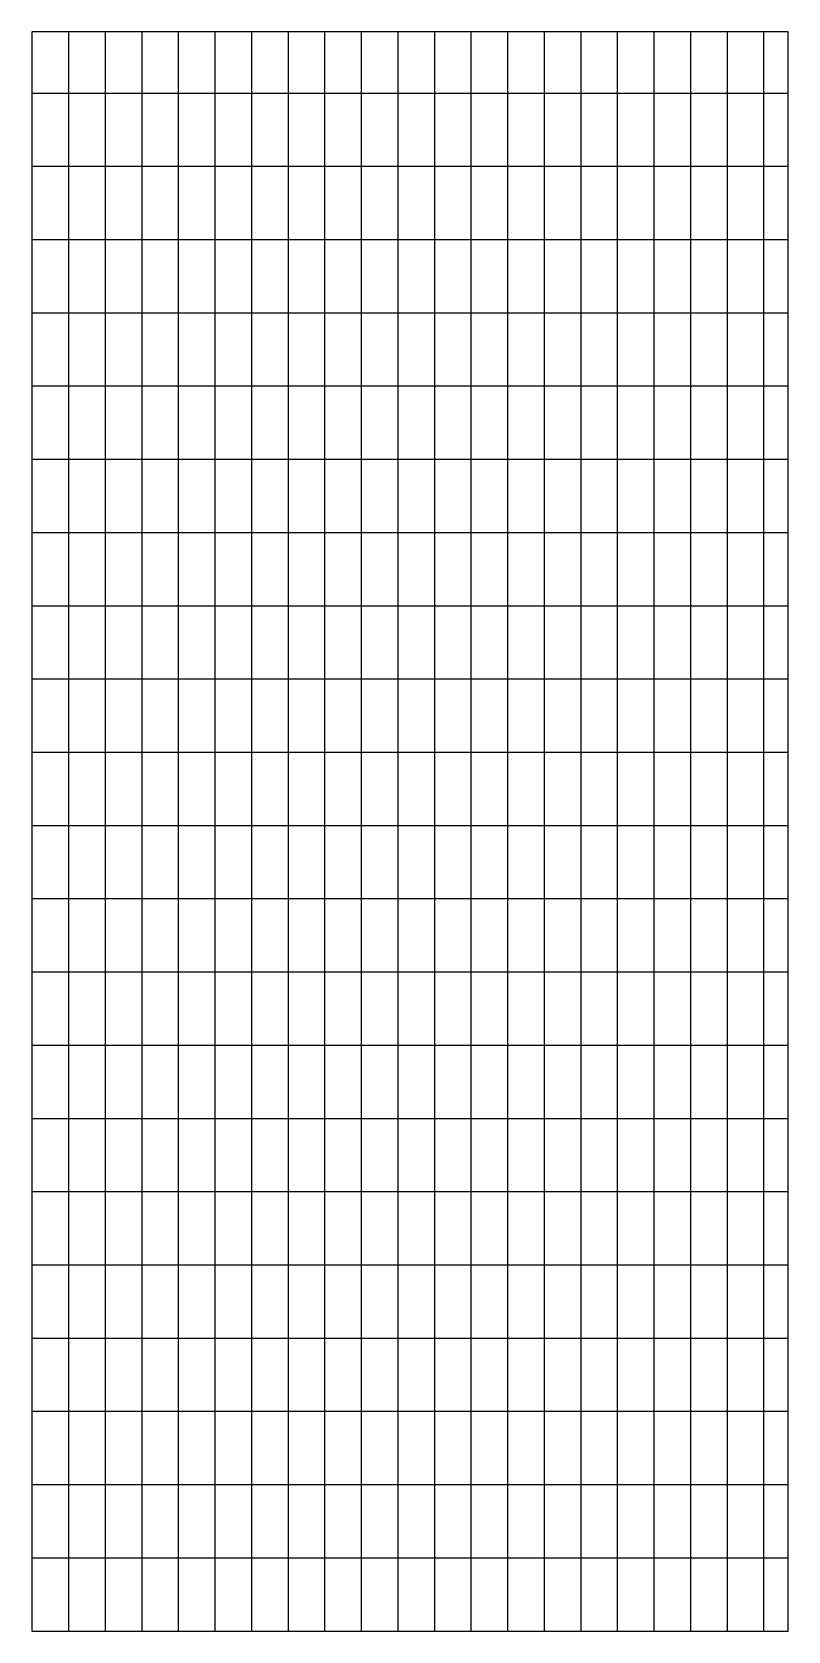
# Model space of a CAD drawing. Extents: x 417569 to 835280, y 43365 to 86819.
# Drawn here: x 417656.95 to 417663.15, y 43408.7 to 43421.8 of the extents above; entities that cross this region are included whole.
import ezdxf

# ---------------------------------------------------------------- set-up
doc = ezdxf.new("R2010")
doc.units = 0
doc.header["$MEASUREMENT"] = 0
doc.layers.add('beige-gr', color=50, linetype='CONTINUOUS')
doc.layers.add('EL', color=2, linetype='CONTINUOUS')

msp = doc.modelspace()

# ---------------------------------------------------------------- linework, layer by layer
at = {"layer": 'beige-gr'}
for p, q in [((417657.2493, 43421.802), (417657.2493, 43408.702)), ((417657.5493, 43421.802), (417657.5493, 43408.702)), ((417657.8493, 43421.802), (417657.8493, 43408.702)), ((417658.1493, 43421.802), (417658.1493, 43408.702)), ((417658.4493, 43421.802), (417658.4493, 43408.702)), ((417658.7493, 43421.802), (417658.7493, 43408.702)), ((417659.0493, 43421.802), (417659.0493, 43408.702)), ((417659.3493, 43421.802), (417659.3493, 43408.702)), ((417659.6493, 43421.802), (417659.6493, 43408.702)), ((417659.9493, 43421.802), (417659.9493, 43408.702)), ((417660.2493, 43421.802), (417660.2493, 43408.702)), ((417660.5493, 43421.802), (417660.5493, 43408.702)), ((417660.8493, 43421.802), (417660.8493, 43408.702)), ((417661.1493, 43421.802), (417661.1493, 43408.702)), ((417661.4493, 43421.802), (417661.4493, 43408.702)), ((417661.7493, 43421.802), (417661.7493, 43408.702)), ((417662.0493, 43421.802), (417662.0493, 43408.702)), ((417662.3493, 43421.802), (417662.3493, 43408.702)), ((417662.6493, 43421.802), (417662.6493, 43408.702)), ((417662.9493, 43421.802), (417662.9493, 43408.702)), ((417656.9493, 43421.302), (417663.1493, 43421.302)), ((417656.9493, 43420.702), (417663.1493, 43420.702)), ((417656.9493, 43420.102), (417663.1493, 43420.102)), ((417656.9493, 43419.502), (417663.1493, 43419.502)), ((417656.9493, 43418.902), (417663.1493, 43418.902)), ((417656.9493, 43418.302), (417663.1493, 43418.302)), ((417656.9493, 43417.702), (417663.1493, 43417.702)), ((417656.9493, 43417.102), (417663.1493, 43417.102)), ((417656.9493, 43416.502), (417663.1493, 43416.502)), ((417656.9493, 43415.902), (417663.1493, 43415.902)), ((417656.9493, 43415.302), (417663.1493, 43415.302)), ((417656.9493, 43414.702), (417663.1493, 43414.702)), ((417656.9493, 43414.102), (417663.1493, 43414.102)), ((417656.9493, 43413.502), (417663.1493, 43413.502)), ((417656.9493, 43412.902), (417663.1493, 43412.902)), ((417656.9493, 43412.302), (417663.1493, 43412.302)), ((417656.9493, 43411.702), (417663.1493, 43411.702)), ((417656.9493, 43411.102), (417663.1493, 43411.102)), ((417656.9493, 43410.502), (417663.1493, 43410.502)), ((417656.9493, 43409.902), (417663.1493, 43409.902)), ((417656.9493, 43409.302), (417663.1493, 43409.302))]:
    msp.add_line(p, q, dxfattribs=at)
at = {"layer": 'EL', "color": 6}
msp.add_lwpolyline([(417656.9493, 43421.802), (417656.9493, 43408.702), (417663.1493, 43408.702), (417663.1493, 43421.802)], close=True, dxfattribs=at)

doc.saveas('drawing.dxf')
